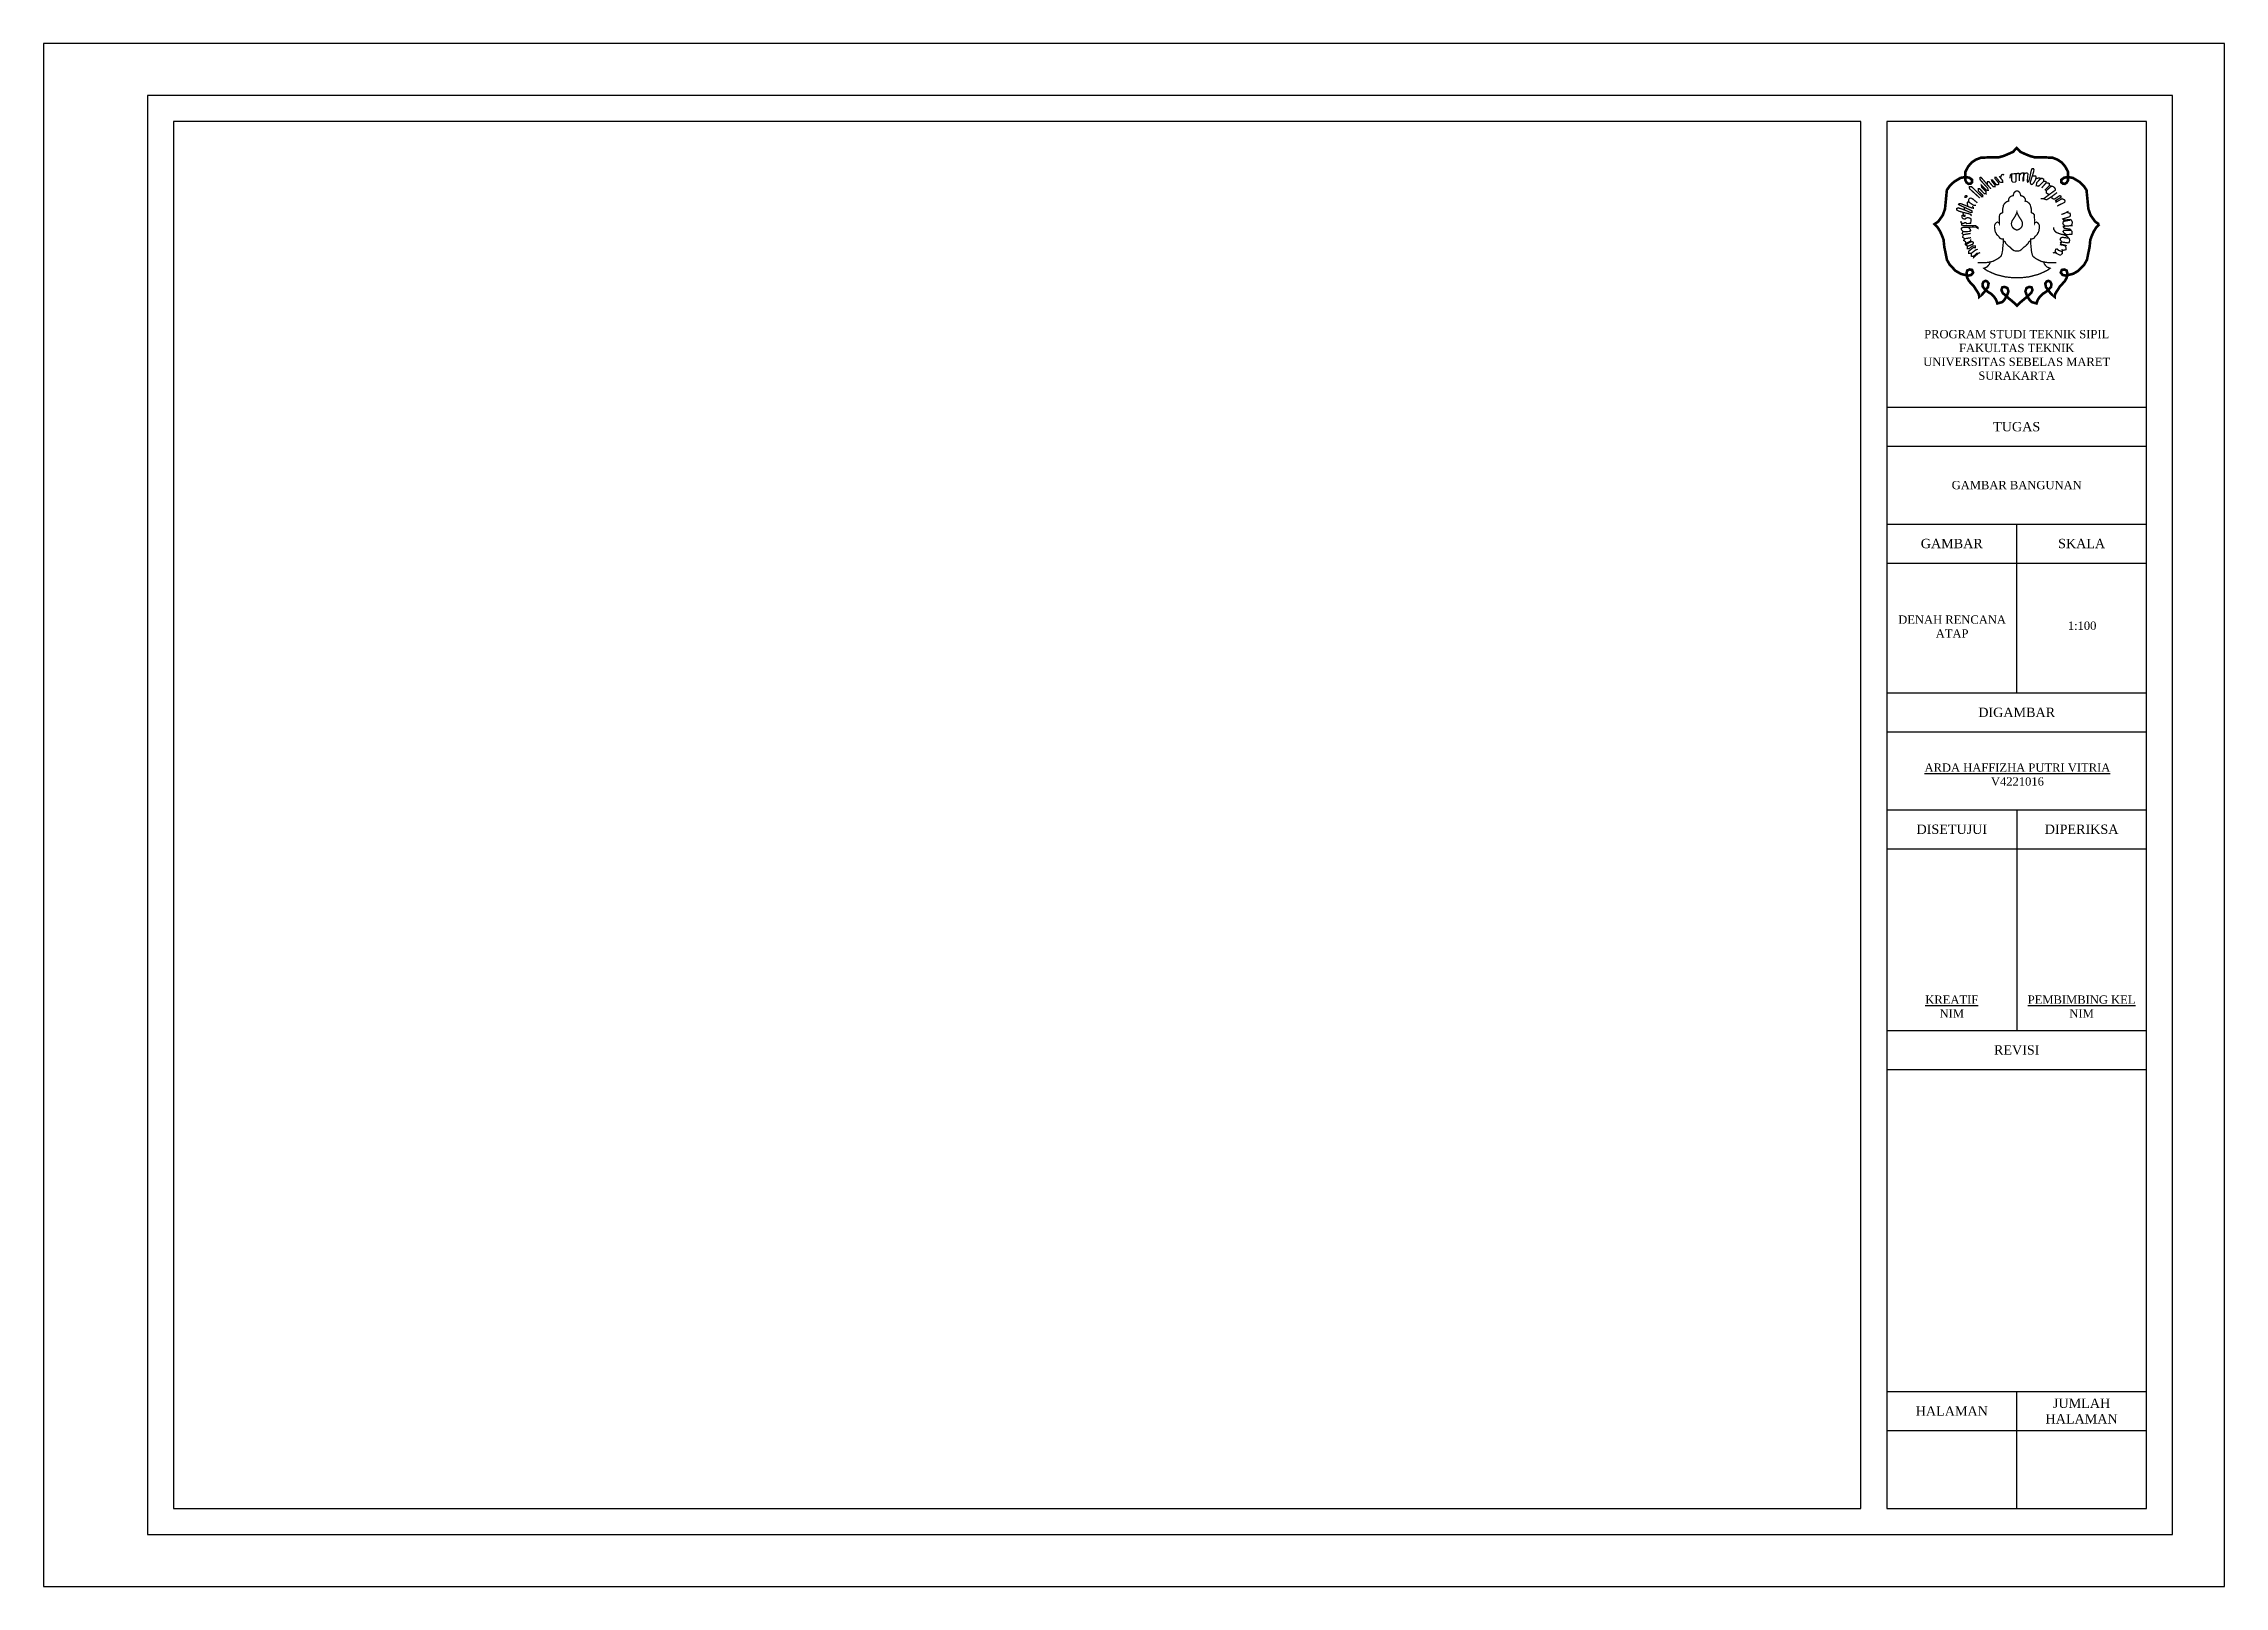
# Model space of a CAD drawing. Header units: millimetres. Extents: x -12161372 to 46643, y -9506984 to 15358.
# Drawn here: x 11022 to 15222, y -9112 to -6142 of the extents above; entities that cross this region are included whole.
import ezdxf

# ---------------------------------------------------------------- set-up
doc = ezdxf.new("R2010")
doc.units = ezdxf.units.MM
doc.styles.get("Standard").update_dxf_attribs({"font": 'arial.ttf'})

msp = doc.modelspace()

# ---------------------------------------------------------------- texts
at = {"attachment_point": 5}
for s, insert, char_height, width in [('{\\fTimes New Roman|b0|i0|c0|p18;PROGRAM STUDI TEKNIK SIPIL\\PFAKULTAS TEKNIK\\PUNIVERSITAS SEBELAS MARET\\PSURAKARTA}', (14822.416, -6741.201), 16, 500), ('{\\fTimes New Roman|b0|i0|c0|p18;TUGAS}', (14822.416, -6879.351), 18, 500), ('{\\fTimes New Roman|b0|i0|c0|p18;GAMBAR BANGUNAN}', (14822.416, -6991.851), 16, 500), ('{\\fTimes New Roman|b0|i0|c0|p18;GAMBAR}', (14697.416, -7104.351), 18, 250), ('{\\fTimes New Roman|b0|i0|c0|p18;SKALA}', (14947.416, -7104.351), 18, 250), ('{\\fTimes New Roman|b0|i0|c0|p18;DENAH RENCANA ATAP}', (14698.016, -7264), 16, 250), ('{\\fTimes New Roman|b0|i0|c0|p18;1:100}', (14948.407, -7262.555), 16, 250), ('{\\fTimes New Roman|b0|i0|c0|p18;DIGAMBAR}', (14822.416, -7429.351), 18, 500), ('{\\fTimes New Roman|b0|i0|c0|p18;\\LARDA HAFFIZHA PUTRI VITRIA\\l\\PV4221016}', (14823.815, -7549.083), 16, 500), ('{\\fTimes New Roman|b0|i0|c0|p18;DISETUJUI}', (14697.416, -7654.351), 18, 250), ('{\\fTimes New Roman|b0|i0|c0|p18;DIPERIKSA}', (14947.416, -7654.351), 18, 250), ('{\\fTimes New Roman|b0|i0|c0|p18;\\LKREATIF\\l\\PNIM}', (14697.416, -7995.636), 16, 250), ('{\\fTimes New Roman|b0|i0|c0|p18;\\LPEMBIMBING KEL\\l\\PNIM}', (14947.416, -7995.636), 16, 250), ('{\\fTimes New Roman|b0|i0|c0|p18;REVISI}', (14822.416, -8079.351), 18, 500), ('{\\fTimes New Roman|b0|i0|c0|p18;HALAMAN}', (14697.416, -8774.351), 18, 250), ('{\\fTimes New Roman|b0|i0|c0|p18;JUMLAH\\PHALAMAN}', (14947.416, -8774.351), 18, 250)]:
    msp.add_mtext(s, dxfattribs=dict(at, insert=insert, char_height=char_height, width=width))

# ---------------------------------------------------------------- linework, layer by layer
for p, q in [((14572.416, -6841.851), (15072.416, -6841.851)), ((14572.416, -6916.851), (15072.416, -6916.851)), ((14572.416, -7066.851), (15072.416, -7066.851)), ((14822.416, -7391.851), (14822.416, -7066.851)), ((14572.416, -7141.851), (15072.416, -7141.851)), ((14572.416, -7391.851), (15072.416, -7391.851)), ((14572.416, -7466.851), (15072.416, -7466.851)), ((14572.416, -7616.851), (15072.416, -7616.851)), ((14822.416, -7616.851), (14822.416, -8041.851)), ((14572.416, -7691.851), (15072.416, -7691.851)), ((14572.416, -8041.851), (15072.416, -8041.851)), ((14572.416, -8116.851), (15072.416, -8116.851)), ((14572.416, -8736.851), (15072.416, -8736.851)), ((14822.416, -8961.851), (14822.416, -8736.851)), ((14572.416, -8811.851), (15072.416, -8811.851))]:
    msp.add_line(p, q)
for points in [[(11022.416, -9111.851), (15222.416, -9111.851), (15222.416, -6141.851), (11022.416, -6141.851)], [(11222.416, -9011.851), (15122.416, -9011.851), (15122.416, -6241.851), (11222.416, -6241.851)], [(11272.416, -8961.851), (14522.416, -8961.851), (14522.416, -6291.851), (11272.416, -6291.851)], [(14572.416, -8961.851), (15072.416, -8961.851), (15072.416, -6291.851), (14572.416, -6291.851)]]:
    msp.add_lwpolyline(points, close=True)
at = {"color": 0, "lineweight": -3}
for points, const_width in [([(14981.811, -6489.406), (14975.514, -6495.867), (14970.869, -6503.345), (14966.739, -6512.628), (14964.174, -6519.547), (14962.826, -6533.266), (14960.117, -6546.1), (14957.805, -6557.959), (14952.03, -6568.056), (14940.94, -6579.279), (14931.084, -6585.023), (14922.856, -6587.092), (14915.571, -6588.305), (14910.855, -6587.073), (14907.308, -6582.773), (14909.284, -6577.568), (14913.75, -6576.578), (14918.607, -6578.6), (14920.023, -6583.857), (14918.797, -6592.414), (14915.155, -6599.086), (14910.096, -6604.545), (14905.644, -6609.397), (14902.406, -6614.451), (14899.573, -6618.899), (14896.942, -6622.943), (14895.526, -6627.795), (14895.526, -6629.21), (14890.062, -6624.762), (14885.61, -6619.91), (14883.182, -6616.271), (14878.73, -6610.61), (14877.516, -6603.534), (14880.146, -6599.692), (14883.384, -6598.479), (14887.229, -6600.299), (14889.253, -6604.343), (14888.646, -6610.206), (14886.217, -6612.834), (14883.182, -6616.069), (14879.742, -6619.101), (14872.659, -6623.549), (14867.802, -6628.199), (14863.553, -6634.063), (14861.869, -6638.118), (14860.574, -6642), (14851.508, -6639.412), (14846.975, -6634.883), (14844.385, -6631.001), (14842.118, -6626.796), (14839.165, -6618.73), (14841.281, -6612.388), (14846.627, -6610.162), (14851.193, -6611.052), (14852.864, -6616.06), (14850.414, -6621.735), (14844.845, -6626.965), (14839.276, -6631.75), (14834.153, -6635.978), (14829.252, -6640.095), (14822.903, -6646.327), (14816.555, -6640.095), (14811.654, -6635.978), (14806.531, -6631.75), (14800.962, -6626.965), (14795.393, -6621.735), (14792.943, -6616.06), (14794.614, -6611.052), (14799.18, -6610.162), (14804.526, -6612.388), (14806.642, -6618.73), (14803.688, -6626.796), (14801.422, -6631.001), (14798.832, -6634.883), (14794.299, -6639.412), (14785.233, -6642), (14783.938, -6638.118), (14782.254, -6634.063), (14778.005, -6628.199), (14773.148, -6623.549), (14766.065, -6619.101), (14762.625, -6616.069), (14759.59, -6612.834), (14757.161, -6610.206), (14756.554, -6604.343), (14758.578, -6600.299), (14762.423, -6598.479), (14765.661, -6599.692), (14768.291, -6603.534), (14767.077, -6610.61), (14762.625, -6616.271), (14760.197, -6619.91), (14755.745, -6624.762), (14750.281, -6629.21), (14750.281, -6627.795), (14748.865, -6622.943), (14746.234, -6618.899), (14743.401, -6614.451), (14740.163, -6609.397), (14735.711, -6604.545), (14730.652, -6599.086), (14727.01, -6592.414), (14725.784, -6583.857), (14727.2, -6578.6), (14732.057, -6576.578), (14736.523, -6577.568), (14738.499, -6582.773), (14734.952, -6587.073), (14730.236, -6588.305), (14722.951, -6587.092), (14714.723, -6585.023), (14704.867, -6579.279), (14693.777, -6568.056), (14688.002, -6557.959), (14685.69, -6546.1), (14682.981, -6533.266), (14681.633, -6519.547), (14679.068, -6512.628), (14674.938, -6503.345), (14670.293, -6495.867), (14663.996, -6489.406), (14671.173, -6484.626), (14680.143, -6472.078), (14684.38, -6460.044), (14687.917, -6423.83), (14693.516, -6415.586), (14702.062, -6407.637), (14714.439, -6400.276), (14723.987, -6398.746), (14731.054, -6399.951), (14736.571, -6404.013), (14736.571, -6408.511), (14733.522, -6411.412), (14729.608, -6411.857), (14725.816, -6409.14), (14723.598, -6404.994), (14723.598, -6401.254), (14723.598, -6388.58), (14729.186, -6378.184), (14735.267, -6371.036), (14743.281, -6365.46), (14753.012, -6361.599), (14765.044, -6360.961), (14777.317, -6360.961), (14786.842, -6360.961), (14796.916, -6358.216), (14807.357, -6353.824), (14815.456, -6350.113), (14822.416, -6342.793), (14829.377, -6350.113), (14837.475, -6353.824), (14847.916, -6358.216), (14857.991, -6360.961), (14867.516, -6360.961), (14879.788, -6360.961), (14891.82, -6361.599), (14901.551, -6365.46), (14909.565, -6371.036), (14915.647, -6378.184), (14921.235, -6388.58), (14921.235, -6401.254), (14921.235, -6404.994), (14919.016, -6409.14), (14915.224, -6411.857), (14911.31, -6411.412), (14908.261, -6408.511), (14908.261, -6404.013), (14913.779, -6399.951), (14920.846, -6398.746), (14930.394, -6400.276), (14942.771, -6407.637), (14951.317, -6415.586), (14956.916, -6423.83), (14960.452, -6460.044), (14964.689, -6472.078), (14973.66, -6484.626), (14980.837, -6489.406)], 5), ([(14827.312, -6399.246), (14827.855, -6394.849), (14828.639, -6393.881), (14830.529, -6391.947), (14831.636, -6391.209), (14836.017, -6391.071), (14835.858, -6405.576), (14834.913, -6406.166), (14834.323, -6404.397), (14834.677, -6400.269), (14836.7, -6394.012), (14837.63, -6391.688), (14841.243, -6390.824), (14843.509, -6391.39), (14844.265, -6392.899), (14843.509, -6397.05), (14842.943, -6406.862), (14843.509, -6408.561), (14845.398, -6407.24), (14847.098, -6401.768), (14848.042, -6397.994), (14849.364, -6390.635), (14850.686, -6385.163), (14852.008, -6382.71), (14854.841, -6382.71), (14855.597, -6384.408), (14855.219, -6387.993), (14849.175, -6406.862), (14848.609, -6409.693), (14849.364, -6411.957), (14851.064, -6413.089), (14852.953, -6412.335), (14855.974, -6408.749), (14858.43, -6404.221), (14859.752, -6399.692), (14859.185, -6396.862), (14856.919, -6396.484), (14854.086, -6396.862), (14852.008, -6397.05)], 2.5), ([(14751.305, -6439.013), (14731.556, -6421.025), (14731.137, -6417.958), (14731.486, -6417.121), (14735.324, -6417.051), (14755.562, -6436.782), (14756.888, -6436.434), (14757.237, -6433.924), (14748.444, -6425.348), (14748.304, -6421.235), (14751.096, -6421.235), (14760.168, -6430.856), (14763.587, -6431.065), (14763.308, -6426.533), (14754.794, -6418.237), (14754.445, -6414.472), (14764.006, -6423.954), (14767.634, -6424.093), (14766.698, -6420.255), (14753.656, -6405.797), (14751.639, -6403.09), (14751.829, -6399.664), (14753.457, -6398.983), (14772.772, -6421.326)], 2.5), ([(14765.94, -6415.075), (14766.17, -6407.415), (14768.546, -6407.338), (14777.219, -6417.331), (14780.661, -6417.018), (14780.974, -6414.673), (14773.934, -6405.92), (14773.847, -6404.19), (14775.72, -6404.19), (14783.155, -6413.37), (14785.634, -6413.49), (14787.508, -6412.585), (14787.749, -6410.108), (14780.314, -6401.17), (14780.376, -6399.296), (14782.74, -6399.22), (14789.908, -6408.438), (14792.5, -6408.819), (14795.55, -6408.895), (14795.12, -6405.16), (14788.654, -6397.237)], 2.5), ([(14791.243, -6401.194), (14792.301, -6396.869), (14793.167, -6394.659), (14794.898, -6393.794), (14796.149, -6393.698), (14796.918, -6393.986), (14797.495, -6394.659), (14797.88, -6395.236)], 2.5), ([(14809.501, -6401.314), (14810.07, -6394.863), (14812.729, -6392.586), (14820.895, -6392.396), (14821.275, -6406.816), (14819.566, -6408.524), (14814.818, -6408.524), (14812.919, -6406.057), (14812.919, -6392.581)], 2.5), ([(14820.895, -6392.396), (14825.643, -6391.447), (14825.643, -6391.447), (14827.265, -6392.328), (14827.359, -6406.164)], 2.5), ([(14858.69, -6402.142), (14863.415, -6400.794), (14867.128, -6400.794), (14871.516, -6401.131), (14874.217, -6402.817), (14874.554, -6406.526), (14870.841, -6410.573), (14864.766, -6416.306), (14860.04, -6415.294), (14861.053, -6409.561), (14864.091, -6406.189), (14867.128, -6402.817), (14869.491, -6402.142)], 2.5), ([(14885.411, -6415.032), (14889.236, -6416.195), (14892.729, -6417.026), (14895.224, -6419.02), (14896.554, -6421.347), (14896.887, -6423.839), (14885.078, -6432.48), (14874.268, -6440.456), (14868.446, -6440.29)], 2.5), ([(14874.554, -6406.526), (14878.758, -6407.388), (14878.925, -6410.047), (14870.609, -6419.519)], 2.5), ([(14878.925, -6410.047), (14883.249, -6410.213), (14885.411, -6411.376), (14885.411, -6415.032), (14876.596, -6424.171)], 2.5), ([(14889.236, -6416.195), (14879.756, -6424.504), (14879.257, -6429.156), (14881.419, -6430.486), (14885.078, -6432.48)], 2.5), ([(14724.829, -6468.062), (14719.47, -6466.896), (14715.975, -6465.729), (14710.788, -6464.245), (14706.977, -6461.956), (14706.737, -6459.34), (14709.708, -6457.946), (14721.339, -6461.76), (14725.24, -6463.433), (14730.234, -6465.6), (14734.426, -6467.369)], 2.5), ([(14734.472, -6467.323), (14736.267, -6466.77), (14736.131, -6463.673), (14710.598, -6451.848), (14711.55, -6449.941), (14713.837, -6449.56), (14735.75, -6458.142), (14738.989, -6458.714), (14738.608, -6456.616), (14736.893, -6455.09)], 2.5), ([(14719.726, -6473.242), (14719.726, -6470.3), (14718.991, -6467.799), (14718.403, -6466.328)], 2.5), ([(14721.186, -6463.189), (14721.475, -6461.312), (14721.511, -6459.362), (14721.475, -6456.69)], 2.5), ([(14724.829, -6468.062), (14730.013, -6469.27), (14731.335, -6469.858), (14734.274, -6470.741), (14734.862, -6472.8), (14734.421, -6473.83)], 2.5), ([(14727.935, -6455.06), (14727.843, -6452.791), (14727.38, -6450.614), (14727.102, -6448.021), (14727.935, -6446.724), (14729.184, -6446.354), (14732.099, -6448.16), (14735.199, -6450.29), (14737.419, -6451.725), (14739.464, -6453.069), (14741.685, -6453.254), (14743.813, -6453.208)], 2.5), ([(14730.642, -6447.257), (14730.009, -6444.308), (14730.048, -6442.601), (14730.436, -6441.126), (14731.56, -6439.923), (14733.305, -6439.302), (14735.36, -6439.418), (14736.78, -6440.322), (14737.958, -6440.971), (14739.315, -6442.135), (14740.951, -6443.709), (14742.21, -6444.576), (14743.311, -6445.442), (14744.806, -6446.702), (14745.829, -6447.568), (14746.459, -6448.199)], 2.5), ([(14874.268, -6440.456), (14880.089, -6442.45), (14889.735, -6436.468), (14900.213, -6428.492)], 2.5), ([(14889.735, -6436.468), (14890.567, -6439.459), (14892.396, -6440.622), (14894.891, -6441.287), (14905.29, -6434.569), (14907.864, -6435.637), (14907.864, -6435.637), (14907.708, -6437.779), (14896.399, -6444.329)], 2.5), ([(14896.399, -6444.329), (14900.21, -6445.934), (14910.66, -6439.67)], 2.5), ([(14900.21, -6445.934), (14897.307, -6447.558)], 2.5), ([(14905.435, -6442.802), (14909.012, -6440.659), (14912.007, -6441.421), (14913.795, -6442.059), (14914.922, -6443.231), (14915.599, -6444.899), (14914.607, -6447.467), (14901.663, -6453.86), (14900.93, -6455.231)], 2.5), ([(14922.074, -6464.638), (14915.584, -6468.21), (14908.445, -6470.809)], 2.5), ([(14918.829, -6466.424), (14922.186, -6467.724), (14925.384, -6468.684), (14926.024, -6472.845), (14924.425, -6475.085), (14919.628, -6476.686), (14910.93, -6479.41), (14913.163, -6481.575), (14926.348, -6480.401), (14928.422, -6482.767), (14929.701, -6485.968), (14928.742, -6489.649), (14927.143, -6492.209)], 2.5), ([(14715.148, -6483.333), (14715.3, -6486.357), (14716.81, -6487.415), (14718.17, -6487.869), (14719.982, -6488.02), (14721.493, -6487.415), (14722.248, -6486.357), (14722.852, -6486.206), (14724.363, -6486.206), (14724.816, -6487.113), (14725.571, -6488.171), (14733.577, -6488.02), (14734.181, -6484.392), (14734.332, -6481.67), (14734.634, -6479.856), (14733.728, -6478.495), (14731.764, -6477.588), (14729.499, -6477.134), (14726.78, -6477.134), (14724.967, -6477.588), (14723.456, -6479.251), (14721.342, -6479.402), (14718.925, -6478.646), (14717.565, -6477.286), (14716.81, -6475.774), (14716.81, -6474.413), (14716.961, -6472.75), (14718.321, -6472.145), (14721.04, -6472.145), (14722.852, -6472.296), (14723.285, -6473.671)], 2.5), ([(14716.055, -6486.886), (14716.438, -6491.024), (14720.414, -6492.109), (14742.823, -6491.989), (14747.884, -6495.606), (14748.004, -6497.657), (14743.787, -6495.004), (14725.474, -6495.365), (14719.329, -6495.365), (14717.281, -6496.089), (14715.956, -6497.657), (14716.076, -6500.068), (14719.209, -6503.807), (14732.101, -6503.445), (14733.667, -6501.636), (14732.944, -6499.224), (14729.662, -6495.283)], 2.5), ([(14719.804, -6509.657), (14717.257, -6507.129), (14719.209, -6503.807)], 2.5), ([(14722.235, -6517.498), (14718.183, -6514.253), (14719.804, -6509.657), (14733.85, -6507.224)], 2.5), ([(14719.726, -6473.242), (14720.097, -6473.917), (14721.285, -6474.592), (14722.509, -6474.592), (14723.285, -6473.671)], 2.5), ([(14929.267, -6508.951), (14913.356, -6509.797), (14908.005, -6508.669), (14903.077, -6507.119), (14898.571, -6505.146), (14895.614, -6502.186), (14893.502, -6498.804), (14893.502, -6495.563)], 2.5), ([(14925.384, -6481.647), (14912.433, -6484.047), (14911.314, -6488.448), (14912.593, -6490.129), (14915.739, -6493.277)], 2.5), ([(14930.341, -6492.049), (14911.314, -6493.65)], 2.5), ([(14911.314, -6493.65), (14914.199, -6497.387), (14925.344, -6499.103), (14929.058, -6503.393), (14929.058, -6503.393), (14928.629, -6508.985)], 2.5), ([(14927.201, -6501.248), (14913.215, -6501.482), (14911.666, -6503.455), (14913.919, -6506.837), (14918.326, -6509.533)], 2.5), ([(14913.356, -6509.797), (14918.284, -6512.193), (14921.382, -6514.729), (14923.635, -6517.407), (14924.339, -6519.803), (14924.057, -6522.34), (14923.635, -6524.031), (14922.227, -6525.581)], 2.5), ([(14724.666, -6523.716), (14720.344, -6520.742), (14722.235, -6517.498), (14734.661, -6515.335)], 2.5), ([(14724.666, -6523.716), (14723.184, -6527.977), (14724.383, -6529.44), (14727.309, -6531.289), (14729.827, -6531.302), (14732.526, -6530.263), (14734.186, -6529.224), (14735.639, -6528.809), (14737.611, -6528.289), (14738.857, -6526.315), (14738.857, -6524.445), (14736.989, -6522.991), (14734.909, -6523.327), (14732.228, -6524.491), (14729.75, -6525.808), (14728.131, -6526.871), (14726.26, -6527.985), (14724.383, -6529.44)], 2.5), ([(14723.184, -6527.977), (14723.989, -6527.354), (14724.793, -6526.731), (14725.727, -6526.159), (14726.661, -6525.588), (14727.751, -6524.913), (14728.841, -6524.238), (14730.138, -6523.614), (14731.436, -6522.991), (14732.785, -6522.472), (14734.134, -6521.952), (14734.105, -6520.951), (14734.04, -6519.853), (14732.427, -6519.53)], 2.5), ([(14735.017, -6545.462), (14730.177, -6545.462), (14730.177, -6541.335), (14738.602, -6534.518), (14743.083, -6534.518), (14743.083, -6531.289), (14737.526, -6531.289), (14731.073, -6536.312), (14727.309, -6536.312), (14727.309, -6531.289)], 2.5), ([(14748.639, -6545.462), (14745.772, -6545.462), (14739.139, -6551.382), (14735.196, -6551.024), (14735.017, -6545.462), (14743.979, -6538.644), (14747.564, -6537.927)], 2.5), ([(14738.96, -6555.329), (14739.677, -6553.176), (14748.639, -6545.462), (14752.045, -6544.027)], 2.5), ([(14747.051, -6563.522), (14758.638, -6563.797), (14767.19, -6562.971), (14776.293, -6561.041), (14786.776, -6555.529), (14792.294, -6551.119), (14793.949, -6546.433), (14795.053, -6540.921), (14795.604, -6534.582), (14796.432, -6526.589), (14796.432, -6521.076), (14796.432, -6518.045)], 2.5), ([(14898.756, -6563.522), (14887.169, -6563.797), (14878.617, -6562.971), (14869.514, -6561.041), (14859.031, -6555.529), (14853.513, -6551.119), (14851.858, -6546.433), (14850.754, -6540.921), (14850.203, -6534.582), (14849.375, -6526.589), (14849.375, -6521.076), (14849.375, -6518.045)], 2.5), ([(14910.64, -6544.026), (14909.135, -6541.798), (14902.942, -6539.83), (14900.387, -6536.977), (14897.438, -6537.863), (14896.455, -6541.405), (14899.404, -6545.832), (14905.886, -6549.173), (14899.404, -6545.832), (14896.66, -6544.335), (14894.188, -6544.285), (14892.018, -6544.828)], 2.5), ([(14918.988, -6530.937), (14905.511, -6528.919)], 2.5), ([(14909.861, -6537.396), (14910.64, -6544.026), (14910.25, -6545.82), (14908.302, -6547.691), (14907.133, -6548.861), (14905.886, -6549.173)], 2.5), ([(14922.508, -6516.068), (14917.439, -6515.716), (14910.258, -6514.729), (14907.02, -6516.28), (14906.034, -6518.957), (14908.568, -6522.622), (14910.117, -6523.89)], 2.5), ([(14922.227, -6525.581), (14910.117, -6523.89), (14906.879, -6524.877), (14907.301, -6526.568), (14908.709, -6528.259), (14918.988, -6530.937)], 2.5), ([(14913.849, -6529.598), (14916.172, -6532.17), (14917.263, -6534.51), (14917.653, -6537.006), (14917.108, -6538.566), (14915.082, -6539.112), (14912.822, -6539.502), (14910.153, -6539.884)], 2.5), ([(14771.637, -6562.117), (14769.69, -6566.655), (14767.743, -6569.033), (14764.715, -6572.058), (14761.038, -6573.571), (14758.875, -6574.219), (14764.499, -6578.325), (14770.771, -6581.351), (14776.611, -6583.944), (14782.235, -6586.321), (14789.157, -6588.05), (14794.415, -6589.438), (14800.077, -6590.852), (14806.117, -6591.512), (14812.629, -6592.267), (14818.67, -6592.361), (14822.903, -6592.106), (14827.137, -6592.361), (14833.178, -6592.267), (14839.69, -6591.512), (14845.73, -6590.852), (14851.392, -6589.438), (14856.65, -6588.05), (14863.572, -6586.321), (14869.196, -6583.944), (14875.036, -6581.351), (14881.308, -6578.325), (14886.932, -6574.219), (14884.769, -6573.571), (14881.092, -6572.058), (14878.064, -6569.033), (14876.117, -6566.655), (14874.17, -6562.117)], 2.5)]:
    msp.add_lwpolyline(points, dxfattribs=dict(at, const_width=const_width))
at = {"color": 0, "lineweight": -3, "const_width": 2.5}
for points in [[(14822.903, -6541.105), (14822.418, -6541.124), (14820.29, -6540.911), (14818.162, -6540.699), (14816.886, -6540.274), (14815.609, -6539.211), (14814.12, -6538.361), (14812.63, -6536.66), (14809.865, -6533.866), (14806.035, -6531.315), (14804.333, -6529.402), (14801.567, -6526.851), (14800.503, -6523.875), (14796.637, -6520.973), (14796.532, -6518.04), (14795.242, -6517.767), (14793.744, -6517.767), (14792.349, -6517.509), (14790.18, -6516.477), (14787.95, -6513.034), (14785.823, -6511.121), (14783.695, -6508.995), (14782.844, -6506.657), (14781.567, -6505.169), (14780.716, -6502.193), (14780.504, -6500.28), (14779.865, -6497.304), (14779.655, -6494.074), (14779.655, -6491.948), (14780.506, -6490.035), (14781.357, -6488.547), (14782.421, -6487.272), (14783.697, -6486.209), (14785.612, -6485.359), (14787.953, -6485.996), (14789.016, -6488.122), (14789.016, -6487.059), (14788.804, -6485.996), (14789.016, -6484.083), (14788.804, -6482.383), (14789.016, -6480.47), (14789.229, -6476.643), (14789.229, -6473.242), (14789.442, -6471.542), (14790.293, -6470.479), (14791.144, -6469.203), (14793.272, -6468.141), (14795.399, -6467.078), (14795.186, -6464.952), (14795.186, -6462.189), (14795.399, -6459.638), (14796.037, -6458.362), (14796.037, -6457.087), (14796.676, -6455.386), (14796.889, -6453.261), (14797.952, -6451.348), (14799.016, -6449.647), (14801.357, -6447.521), (14803.91, -6445.821), (14807.101, -6444.971), (14806.888, -6443.27), (14806.888, -6440.932), (14808.378, -6438.593), (14810.08, -6436.468), (14812.42, -6435.405), (14815.824, -6434.342), (14816.037, -6432.429), (14817.314, -6429.028), (14820.08, -6426.052), (14822.903, -6425.488), (14825.727, -6426.052), (14828.493, -6429.028), (14829.77, -6432.429), (14829.983, -6434.342), (14833.387, -6435.405), (14835.727, -6436.468), (14837.429, -6438.593), (14838.919, -6440.932), (14838.919, -6443.27), (14838.706, -6444.971), (14841.897, -6445.821), (14844.45, -6447.521), (14846.791, -6449.647), (14847.855, -6451.348), (14848.918, -6453.261), (14849.131, -6455.386), (14849.77, -6457.087), (14849.77, -6458.362), (14850.408, -6459.638), (14850.621, -6462.189), (14850.621, -6464.952), (14850.408, -6467.078), (14852.535, -6468.141), (14854.663, -6469.203), (14855.514, -6470.479), (14856.365, -6471.542), (14856.578, -6473.242), (14856.578, -6476.643), (14856.791, -6480.47), (14857.003, -6482.383), (14856.791, -6484.083), (14857.003, -6485.996), (14856.791, -6487.059), (14856.791, -6488.122), (14857.854, -6485.996), (14860.195, -6485.359), (14862.11, -6486.209), (14863.386, -6487.272), (14864.45, -6488.547), (14865.301, -6490.035), (14866.152, -6491.948), (14866.152, -6494.074), (14865.942, -6497.304), (14865.303, -6500.28), (14865.091, -6502.193), (14864.24, -6505.169), (14862.963, -6506.657), (14862.112, -6508.995), (14859.984, -6511.121), (14857.857, -6513.034), (14855.627, -6516.477), (14853.458, -6517.509), (14852.063, -6517.767), (14850.565, -6517.767), (14849.275, -6518.04), (14849.17, -6520.973), (14845.304, -6523.875), (14844.24, -6526.851), (14841.474, -6529.402), (14839.772, -6531.315), (14835.942, -6533.866), (14833.177, -6536.66), (14831.687, -6538.361), (14830.198, -6539.211), (14828.921, -6540.274), (14827.645, -6540.699), (14825.517, -6540.911), (14823.389, -6541.124)], [(14722.711, -6437.876), (14722.552, -6436.286), (14723.505, -6434.856), (14725.729, -6434.538), (14726.618, -6435.331), (14726.693, -6436.155), (14726.364, -6436.763), (14725.193, -6437.504), (14724.368, -6437.804), (14723.187, -6438.035), (14722.711, -6437.876)], [(14822.903, -6500.556), (14821.894, -6500.505), (14820.75, -6500.061), (14821.894, -6500.505), (14820.75, -6500.061), (14819.247, -6499.35), (14819.247, -6499.35), (14818.154, -6498.768), (14816.927, -6498.073), (14815.889, -6497.122), (14814.971, -6496.119), (14813.993, -6494.74), (14813.162, -6493.226), (14812.575, -6491.418), (14812.331, -6489.415), (14812.331, -6487.657), (14812.575, -6486.045), (14812.966, -6484.677), (14813.651, -6483.163), (14814.433, -6481.697), (14815.124, -6480.701), (14816.053, -6479.48), (14817.128, -6477.623), (14818.155, -6476.06), (14819.035, -6474.692), (14819.915, -6473.227), (14820.747, -6471.419), (14821.578, -6469.661), (14822.36, -6468.098), (14822.903, -6466.154), (14823.447, -6468.098), (14824.229, -6469.661), (14825.06, -6471.419), (14825.892, -6473.227), (14826.772, -6474.692), (14827.652, -6476.06), (14828.679, -6477.623), (14829.754, -6479.48), (14830.683, -6480.701), (14831.374, -6481.697), (14832.156, -6483.163), (14832.841, -6484.677), (14833.232, -6486.045), (14833.476, -6487.657), (14833.476, -6489.415), (14833.232, -6491.418), (14832.645, -6493.226), (14831.814, -6494.74), (14830.836, -6496.119), (14829.918, -6497.122), (14828.88, -6498.073), (14827.653, -6498.768), (14826.56, -6499.35), (14826.56, -6499.35), (14825.057, -6500.061), (14823.913, -6500.505), (14825.057, -6500.061), (14823.913, -6500.505)]]:
    msp.add_lwpolyline(points, close=True, dxfattribs=at)

msp.set_redraw_order([(e.dxf.handle, doc.entitydb.next_handle()) for e in msp.query("TEXT MTEXT ATTDEF DIMENSION ARC_DIMENSION")])  # texts and dimensions are drawn at this point

doc.saveas('drawing.dxf')
